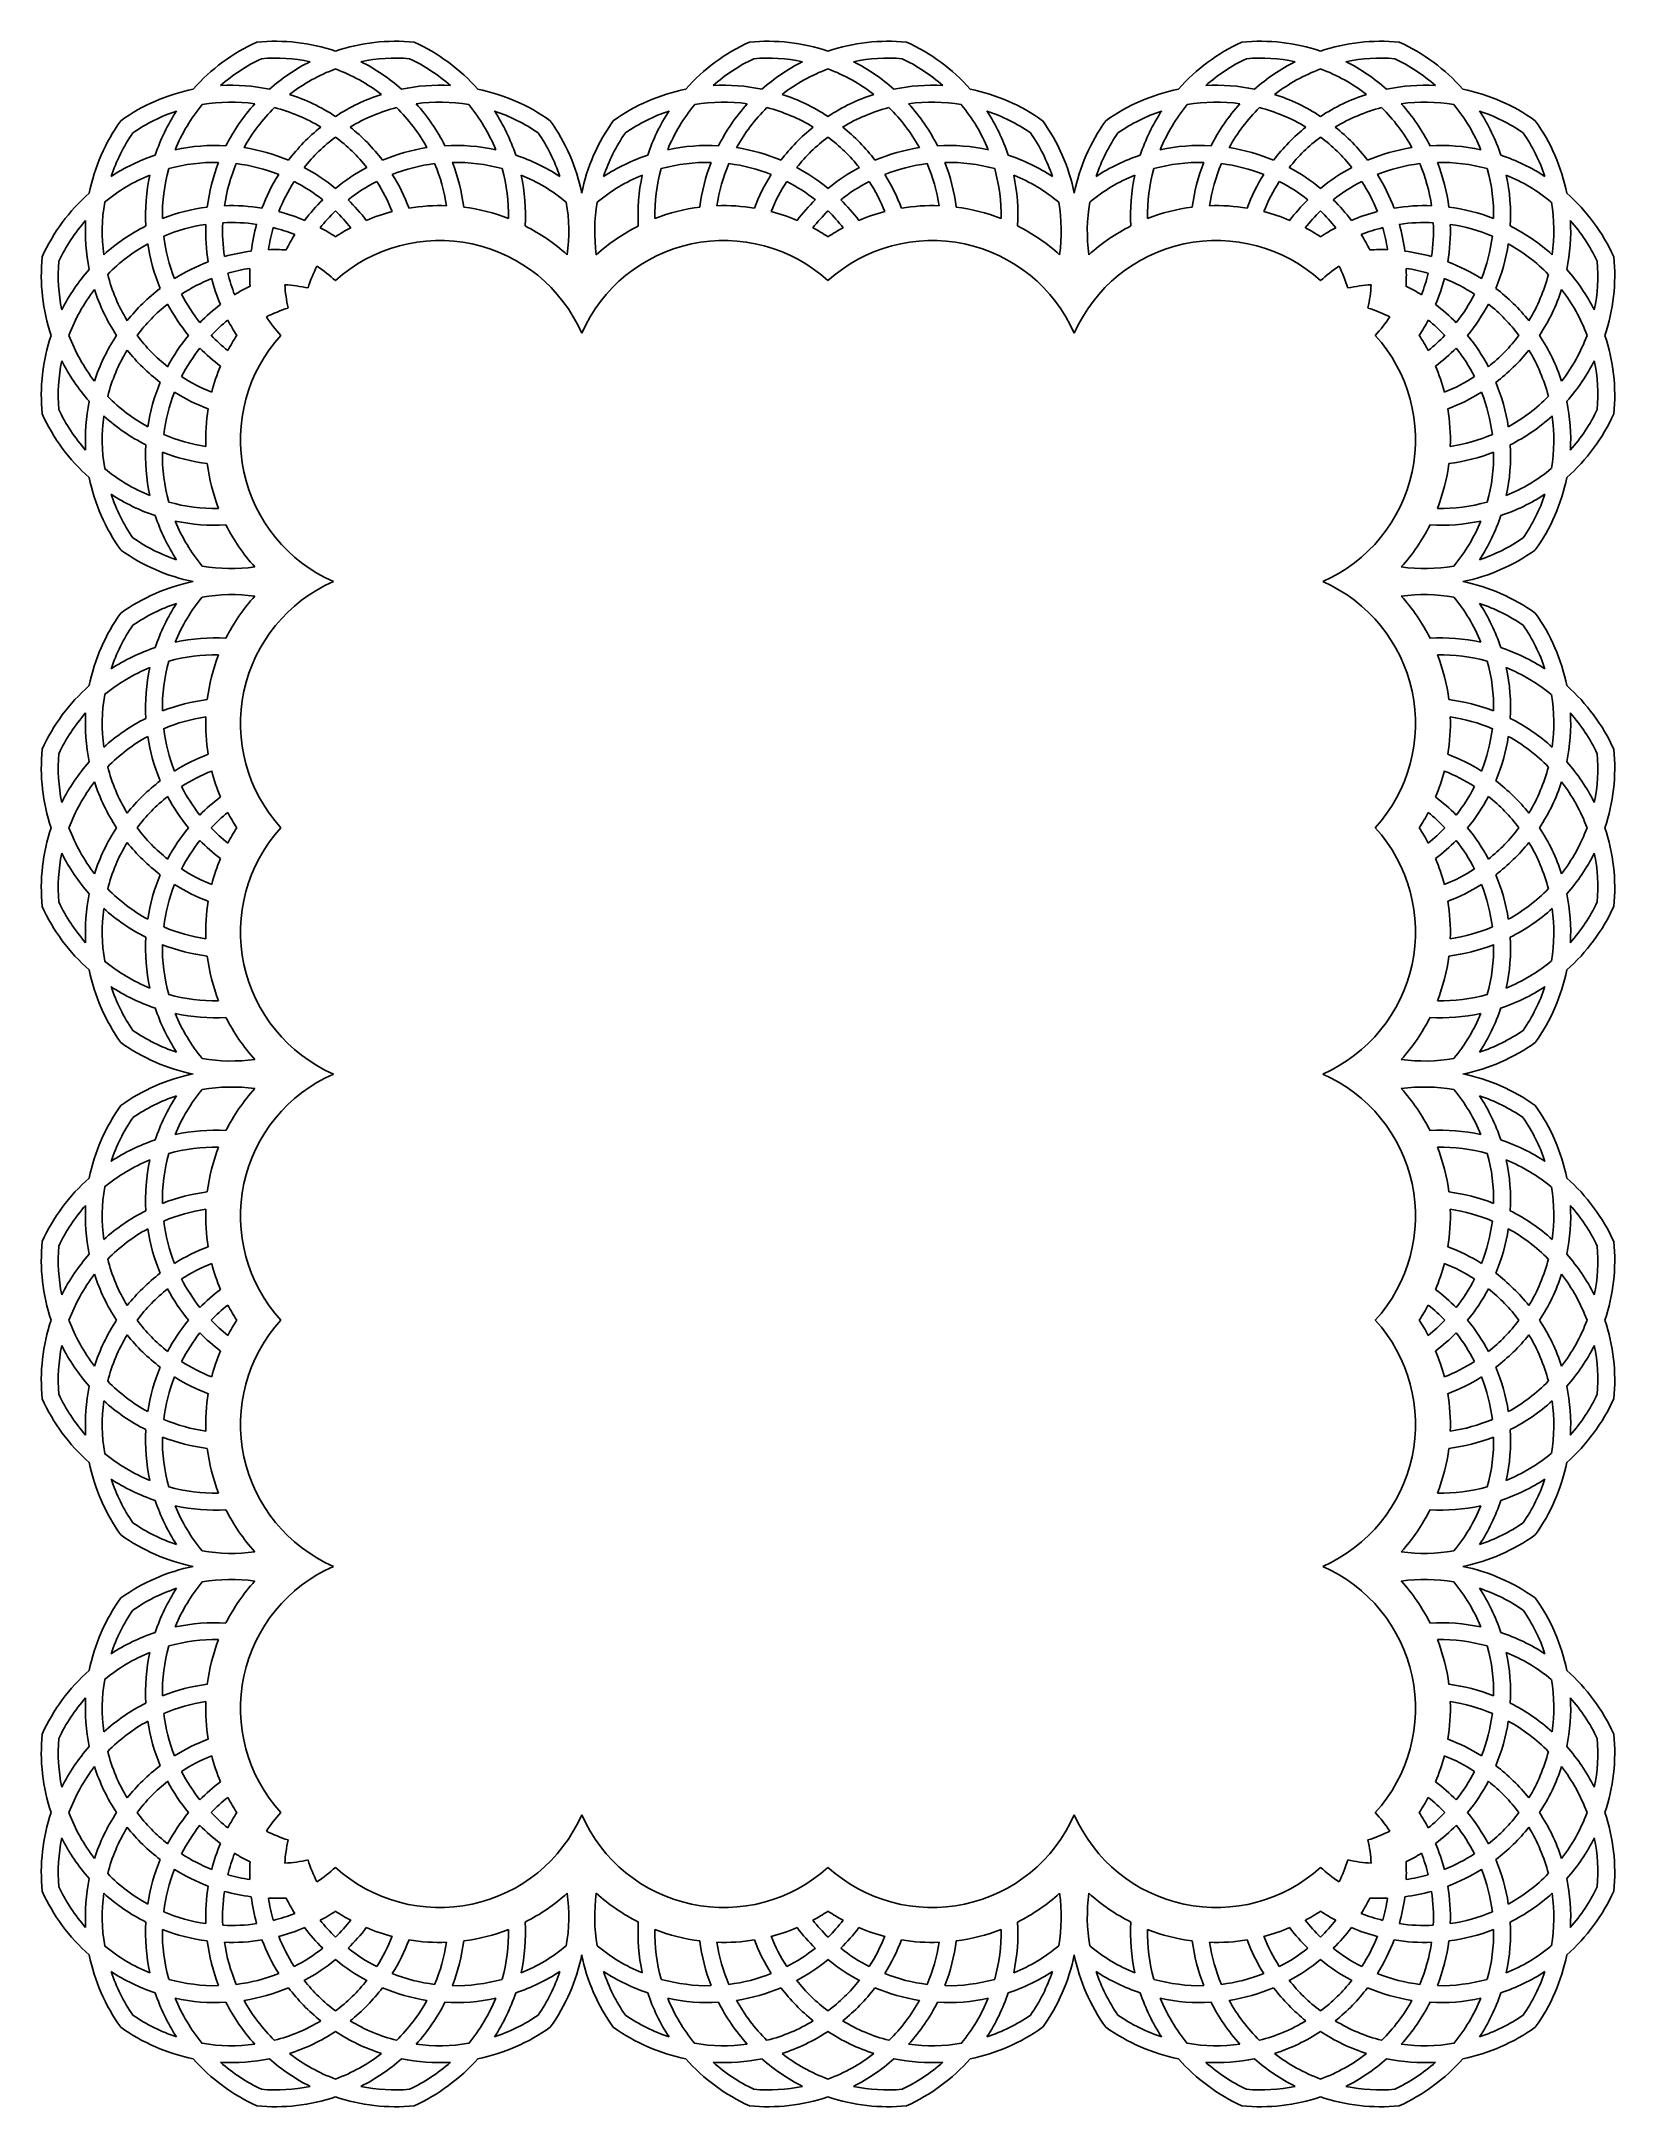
# Model space of a CAD drawing. Extents: x -213 to 401, y -71 to 159.
# Drawn here: x -212.8 to -37.6, y -71.3 to 158.7 of the extents above.
import ezdxf

# ---------------------------------------------------------------- set-up
doc = ezdxf.new("R2010")
doc.units = 0
doc.layers.get('0').update_dxf_attribs({"linetype": 'CONTINUOUS'})

msp = doc.modelspace()

# ---------------------------------------------------------------- linework, layer by layer
for centre, radius, start, end in [((-180.06, 139.33), 21.15, 114.4376, 138.4679), ((-180.06, 139.33), 19.27, 115.3656, 131.5854), ((-186.76, 137.53), 21.15, 71.5321, 95.5624), ((-186.76, 137.53), 19.27, 78.4146, 94.6344), ((-173.36, 137.53), 21.15, 116.7775, 131.6145), ((-173.36, 137.53), 21.15, 84.4376, 108.4679), ((-173.36, 137.53), 19.27, 85.3656, 101.5854), ((-186.76, 137.53), 21.15, 48.3855, 63.2225), ((-180.06, 139.33), 19.27, 48.4146, 64.6344), ((-180.06, 139.33), 21.15, 41.5321, 65.5624), ((-125.23, 139.33), 21.15, 114.4376, 138.4679), ((-125.23, 139.33), 19.27, 115.3656, 131.5854), ((-131.93, 137.53), 21.15, 71.5321, 95.5624), ((-131.93, 137.53), 19.27, 78.4146, 94.6344), ((-118.53, 137.53), 21.15, 116.7775, 131.6145), ((-118.53, 137.53), 21.15, 84.4376, 108.4679), ((-118.53, 137.53), 19.27, 85.3656, 101.5854), ((-131.93, 137.53), 21.15, 48.3855, 63.2225), ((-125.23, 139.33), 19.27, 48.4146, 64.6344), ((-125.23, 139.33), 21.15, 41.5321, 65.5624), ((-70.39, 139.33), 21.15, 114.4376, 138.4679), ((-70.39, 139.33), 19.27, 115.3656, 131.5854), ((-77.09, 137.53), 21.15, 71.5321, 95.5624), ((-77.09, 137.53), 19.27, 78.4146, 94.6344), ((-63.69, 137.53), 21.15, 116.7775, 131.6145), ((-63.69, 137.53), 21.15, 84.4376, 108.4679), ((-63.69, 137.53), 19.27, 85.3656, 101.5854), ((-77.09, 137.53), 21.15, 48.3855, 63.2225), ((-70.39, 139.33), 19.27, 48.4146, 64.6344), ((-70.39, 139.33), 21.15, 41.5321, 65.5624), ((-173.36, 137.53), 19.27, 110.3403, 127.8172), ((-186.76, 137.53), 19.27, 52.1828, 69.6597), ((-118.53, 137.53), 19.27, 110.3403, 127.8172), ((-131.93, 137.53), 19.27, 52.1828, 69.6597), ((-63.69, 137.53), 19.27, 110.3403, 127.8172), ((-77.09, 137.53), 19.27, 52.1828, 69.6597), ((-191.66, 132.63), 21.15, 101.5321, 125.5624), ((-191.66, 132.63), 19.27, 82.1828, 99.6597), ((-191.66, 132.63), 21.15, 78.3855, 93.2225), ((-191.66, 132.63), 21.15, 56.7244, 72.1417), ((-168.46, 132.63), 21.15, 107.8583, 123.2756), ((-168.46, 132.63), 21.15, 86.7775, 101.6145), ((-168.46, 132.63), 19.27, 80.3403, 97.8172), ((-168.46, 132.63), 21.15, 54.4376, 78.4679), ((-136.83, 132.63), 21.15, 101.5321, 125.5624), ((-136.83, 132.63), 19.27, 82.1828, 99.6597), ((-136.83, 132.63), 21.15, 78.3855, 93.2225), ((-136.83, 132.63), 21.15, 56.7244, 72.1417), ((-113.63, 132.63), 21.15, 107.8583, 123.2756), ((-113.63, 132.63), 21.15, 86.7775, 101.6145), ((-113.63, 132.63), 19.27, 80.3403, 97.8172), ((-113.63, 132.63), 21.15, 54.4376, 78.4679), ((-81.99, 132.63), 21.15, 101.5321, 125.5624), ((-81.99, 132.63), 19.27, 82.1828, 99.6597), ((-81.99, 132.63), 21.15, 78.3855, 93.2225), ((-81.99, 132.63), 21.15, 56.7244, 72.1417), ((-58.79, 132.63), 21.15, 107.8583, 123.2756), ((-58.79, 132.63), 21.15, 86.7775, 101.6145), ((-58.79, 132.63), 19.27, 80.3403, 97.8172), ((-58.79, 132.63), 21.15, 54.4376, 78.4679), ((-186.76, 137.53), 21.15, 144.4376, 168.4679), ((-191.66, 132.63), 19.27, 108.4146, 124.6344), ((-180.06, 139.33), 21.15, 146.7775, 161.6145), ((-180.06, 139.33), 19.27, 140.3403, 157.8172), ((-173.36, 137.53), 21.15, 137.8583, 153.2756), ((-173.36, 137.53), 19.27, 134.444, 151.1523), ((-191.66, 132.63), 19.27, 58.8477, 75.556), ((-168.46, 132.63), 19.27, 104.444, 121.1523), ((-186.76, 137.53), 19.27, 28.8477, 45.556), ((-186.76, 137.53), 21.15, 26.7244, 42.1417), ((-180.06, 139.33), 19.27, 22.1828, 39.6597), ((-180.06, 139.33), 21.15, 18.3855, 33.2225), ((-168.46, 132.63), 19.27, 55.3656, 71.5854), ((-173.36, 137.53), 21.15, 11.5321, 35.5624), ((-131.93, 137.53), 21.15, 144.4376, 168.4679), ((-136.83, 132.63), 19.27, 108.4146, 124.6344), ((-125.23, 139.33), 21.15, 146.7775, 161.6145), ((-125.23, 139.33), 19.27, 140.3403, 157.8172), ((-118.53, 137.53), 21.15, 137.8583, 153.2756), ((-118.53, 137.53), 19.27, 134.444, 151.1523), ((-136.83, 132.63), 19.27, 58.8477, 75.556), ((-113.63, 132.63), 19.27, 104.444, 121.1523), ((-131.93, 137.53), 19.27, 28.8477, 45.556), ((-131.93, 137.53), 21.15, 26.7244, 42.1417), ((-125.23, 139.33), 19.27, 22.1828, 39.6597), ((-113.63, 132.63), 19.27, 55.3656, 71.5854), ((-125.23, 139.33), 21.15, 18.3855, 33.2225), ((-118.53, 137.53), 21.15, 11.5321, 35.5624), ((-77.09, 137.53), 21.15, 144.4376, 168.4679), ((-81.99, 132.63), 19.27, 108.4146, 124.6344), ((-70.39, 139.33), 21.15, 146.7775, 161.6145), ((-70.39, 139.33), 19.27, 140.3403, 157.8172), ((-63.69, 137.53), 21.15, 137.8583, 153.2756), ((-63.69, 137.53), 19.27, 134.444, 151.1523), ((-81.99, 132.63), 19.27, 58.8477, 75.556), ((-58.79, 132.63), 19.27, 104.444, 121.1523), ((-77.09, 137.53), 19.27, 28.8477, 45.556), ((-77.09, 137.53), 21.15, 26.7244, 42.1417), ((-70.39, 139.33), 19.27, 22.1828, 39.6597), ((-58.79, 132.63), 19.27, 55.3656, 71.5854), ((-70.39, 139.33), 21.15, 18.3855, 33.2225), ((-63.69, 137.53), 21.15, 11.5321, 35.5624), ((-186.76, 137.53), 19.27, 145.3656, 161.5854), ((-168.46, 132.63), 21.15, 128.7475, 142.7313), ((-168.46, 132.63), 19.27, 127.0169, 141.5503), ((-191.66, 132.63), 19.27, 38.4497, 52.9831), ((-191.66, 132.63), 21.15, 37.2687, 51.2525), ((-173.36, 137.53), 19.27, 18.4146, 34.6344), ((-131.93, 137.53), 19.27, 145.3656, 161.5854), ((-113.63, 132.63), 21.15, 128.7475, 142.7313), ((-113.63, 132.63), 19.27, 127.0169, 141.5503), ((-136.83, 132.63), 19.27, 38.4497, 52.9831), ((-136.83, 132.63), 21.15, 37.2687, 51.2525), ((-118.53, 137.53), 19.27, 18.4146, 34.6344), ((-77.09, 137.53), 19.27, 145.3656, 161.5854), ((-58.79, 132.63), 21.15, 128.7475, 142.7313), ((-58.79, 132.63), 19.27, 127.0169, 141.5503), ((-81.99, 132.63), 19.27, 38.4497, 52.9831), ((-81.99, 132.63), 21.15, 37.2687, 51.2525), ((-63.69, 137.53), 19.27, 18.4146, 34.6344), ((-193.46, 125.93), 21.15, 108.3855, 123.2225), ((-193.46, 125.93), 19.27, 88.8477, 105.556), ((-193.46, 125.93), 21.15, 86.7244, 102.1417), ((-173.36, 137.53), 21.15, 158.7475, 172.7313), ((-173.36, 137.53), 19.27, 157.0169, 171.5503), ((-193.46, 125.93), 19.27, 68.4497, 82.9831), ((-193.46, 125.93), 21.15, 67.2687, 81.2525), ((-166.67, 125.93), 21.15, 98.7475, 112.7313), ((-166.67, 125.93), 19.27, 97.0169, 111.5503), ((-186.76, 137.53), 19.27, 8.4497, 22.9831), ((-166.67, 125.93), 21.15, 77.8583, 93.2756), ((-186.76, 137.53), 21.15, 7.2687, 21.2525), ((-166.67, 125.93), 19.27, 74.444, 91.1523), ((-166.67, 125.93), 21.15, 56.7775, 71.6145), ((-138.62, 125.93), 21.15, 108.3855, 123.2225), ((-138.62, 125.93), 19.27, 88.8477, 105.556), ((-138.62, 125.93), 21.15, 86.7244, 102.1417), ((-118.53, 137.53), 21.15, 158.7475, 172.7313), ((-118.53, 137.53), 19.27, 157.0169, 171.5503), ((-138.62, 125.93), 19.27, 68.4497, 82.9831), ((-138.62, 125.93), 21.15, 67.2687, 81.2525), ((-111.83, 125.93), 21.15, 98.7475, 112.7313), ((-111.83, 125.93), 19.27, 97.0169, 111.5503), ((-131.93, 137.53), 19.27, 8.4497, 22.9831), ((-111.83, 125.93), 21.15, 77.8583, 93.2756), ((-131.93, 137.53), 21.15, 7.2687, 21.2525), ((-111.83, 125.93), 19.27, 74.444, 91.1523), ((-111.83, 125.93), 21.15, 56.7775, 71.6145), ((-83.79, 125.93), 21.15, 108.3855, 123.2225), ((-83.79, 125.93), 19.27, 88.8477, 105.556), ((-83.79, 125.93), 21.15, 86.7244, 102.1417), ((-63.69, 137.53), 21.15, 158.7475, 172.7313), ((-63.69, 137.53), 19.27, 157.0169, 171.5503), ((-83.79, 125.93), 19.27, 68.4497, 82.9831), ((-83.79, 125.93), 21.15, 67.2687, 81.2525), ((-57, 125.93), 21.15, 98.7475, 112.7313), ((-57, 125.93), 19.27, 97.0169, 111.5503), ((-77.09, 137.53), 19.27, 8.4497, 22.9831), ((-57, 125.93), 21.15, 77.8583, 93.2756), ((-77.09, 137.53), 21.15, 7.2687, 21.2525), ((-57, 125.93), 19.27, 74.444, 91.1523), ((-57, 125.93), 21.15, 56.7775, 71.6145), ((-193.46, 125.93), 19.27, 112.1828, 129.6597), ((-180.06, 139.33), 21.15, 167.8583, 183.2756), ((-180.06, 139.33), 19.27, 164.444, 181.1523), ((-168.46, 132.63), 21.15, 147.9371, 159.3123), ((-168.46, 132.63), 19.27, 147.183, 158.4481), ((-193.46, 125.93), 19.27, 51.5519, 62.817), ((-193.46, 125.93), 21.15, 50.6877, 62.0629), ((-166.67, 125.93), 21.15, 117.9371, 129.3123), ((-166.67, 125.93), 19.27, 117.183, 128.4481), ((-191.66, 132.63), 19.27, 21.5519, 32.817), ((-191.66, 132.63), 21.15, 20.6877, 32.0629), ((-180.06, 139.33), 19.27, 358.8477, 15.556), ((-180.06, 139.33), 21.15, 356.7244, 12.1417), ((-166.67, 125.93), 19.27, 50.3403, 67.8172), ((-138.62, 125.93), 19.27, 112.1828, 129.6597), ((-125.23, 139.33), 21.15, 167.8583, 183.2756), ((-125.23, 139.33), 19.27, 164.444, 181.1523), ((-113.63, 132.63), 21.15, 147.9371, 159.3123), ((-113.63, 132.63), 19.27, 147.183, 158.4481), ((-138.62, 125.93), 19.27, 51.5519, 62.817), ((-138.62, 125.93), 21.15, 50.6877, 62.0629), ((-111.83, 125.93), 21.15, 117.9371, 129.3123), ((-111.83, 125.93), 19.27, 117.183, 128.4481), ((-136.83, 132.63), 19.27, 21.5519, 32.817), ((-136.83, 132.63), 21.15, 20.6877, 32.0629), ((-125.23, 139.33), 19.27, 358.8477, 15.556), ((-125.23, 139.33), 21.15, 356.7244, 12.1417), ((-111.83, 125.93), 19.27, 50.3403, 67.8172), ((-83.79, 125.93), 19.27, 112.1828, 129.6597), ((-70.39, 139.33), 21.15, 167.8583, 183.2756), ((-70.39, 139.33), 19.27, 164.444, 181.1523), ((-58.79, 132.63), 21.15, 147.9371, 159.3123), ((-58.79, 132.63), 19.27, 147.183, 158.4481), ((-83.79, 125.93), 19.27, 51.5519, 62.817), ((-83.79, 125.93), 21.15, 50.6877, 62.0629), ((-57, 125.93), 21.15, 117.9371, 129.3123), ((-57, 125.93), 19.27, 117.183, 128.4481), ((-81.99, 132.63), 19.27, 21.5519, 32.817), ((-81.99, 132.63), 21.15, 20.6877, 32.0629), ((-70.39, 139.33), 19.27, 358.8477, 15.556), ((-70.39, 139.33), 21.15, 356.7244, 12.1417), ((-57, 125.93), 19.27, 50.3403, 67.8172), ((-193.46, 125.93), 21.15, 131.5321, 155.5624), ((-186.76, 137.53), 19.27, 170.3403, 187.8172), ((-191.66, 119.23), 21.15, 80.6877, 92.0629), ((-166.67, 125.93), 21.15, 134.461, 142.7313), ((-193.46, 125.93), 21.15, 37.2687, 45.539), ((-168.46, 119.23), 21.15, 87.9371, 99.3123), ((-173.36, 137.53), 19.27, 352.1828, 9.6597), ((-131.93, 137.53), 19.27, 170.3403, 187.8172), ((-136.83, 119.23), 21.15, 80.6877, 92.0629), ((-111.83, 125.93), 21.15, 134.461, 142.7313), ((-138.62, 125.93), 21.15, 37.2687, 45.539), ((-113.63, 119.23), 21.15, 87.9371, 99.3123), ((-118.53, 137.53), 19.27, 352.1828, 9.6597), ((-77.09, 137.53), 19.27, 170.3403, 187.8172), ((-81.99, 119.23), 21.15, 80.6877, 92.0629), ((-57, 125.93), 21.15, 134.461, 142.7313), ((-83.79, 125.93), 21.15, 37.2687, 45.539), ((-58.79, 119.23), 21.15, 87.9371, 99.3123), ((-63.69, 137.53), 19.27, 352.1828, 9.6597), ((-57, 125.93), 21.15, 24.4376, 48.4679), ((-193.46, 125.93), 19.27, 138.4146, 154.6344), ((-186.76, 137.53), 21.15, 176.7775, 191.6145), ((-191.66, 119.23), 21.15, 116.7244, 132.1417), ((-191.66, 119.23), 21.15, 97.2687, 111.2525), ((-191.66, 119.23), 19.27, 98.4497, 112.9831), ((-173.36, 137.53), 21.15, 177.9371, 189.3123), ((-173.36, 137.53), 19.27, 177.183, 188.4481), ((-191.66, 119.23), 19.27, 81.5519, 92.817), ((-168.46, 132.63), 21.15, 164.461, 172.7313), ((-191.66, 119.23), 21.15, 67.2687, 75.539), ((-166.67, 125.93), 19.27, 134.0423, 141.5503), ((-193.46, 125.93), 19.27, 38.4497, 45.9577), ((-168.46, 119.23), 21.15, 104.461, 112.7313), ((-168.46, 119.23), 21.15, 68.7475, 82.7313), ((-168.46, 119.23), 21.15, 47.8583, 63.2756), ((-136.83, 119.23), 21.15, 116.7244, 132.1417), ((-136.83, 119.23), 21.15, 97.2687, 111.2525), ((-136.83, 119.23), 21.15, 67.2687, 75.539), ((-111.83, 125.93), 19.27, 134.0423, 141.5503), ((-138.62, 125.93), 19.27, 38.4497, 45.9577), ((-113.63, 119.23), 21.15, 104.461, 112.7313), ((-113.63, 119.23), 21.15, 68.7475, 82.7313), ((-113.63, 119.23), 21.15, 47.8583, 63.2756), ((-81.99, 119.23), 21.15, 116.7244, 132.1417), ((-81.99, 119.23), 21.15, 97.2687, 111.2525), ((-81.99, 119.23), 21.15, 67.2687, 75.539), ((-57, 125.93), 19.27, 134.0423, 141.5503), ((-83.79, 125.93), 19.27, 38.4497, 45.9577), ((-58.79, 119.23), 21.15, 104.461, 112.7313), ((-58.79, 119.23), 19.27, 87.183, 98.4481), ((-81.99, 132.63), 21.15, 7.2687, 15.539), ((-77.09, 137.53), 19.27, 351.5519, 2.817), ((-77.09, 137.53), 21.15, 350.6877, 2.0629), ((-58.79, 119.23), 21.15, 68.7475, 82.7313), ((-58.79, 119.23), 19.27, 67.0169, 81.5503), ((-58.79, 119.23), 21.15, 47.8583, 63.2756), ((-63.69, 137.53), 21.15, 348.3855, 3.2225), ((-57, 125.93), 19.27, 25.3656, 41.5854), ((-191.66, 119.23), 19.27, 118.8477, 135.556), ((-180.06, 139.33), 21.15, 188.7475, 202.7313), ((-180.06, 139.33), 19.27, 187.0169, 201.5503), ((-168.46, 132.63), 19.27, 164.0423, 171.5503), ((-191.66, 119.23), 19.27, 68.4497, 75.9577), ((-166.67, 125.93), 21.15, 147.9371, 153.2756), ((-191.66, 119.23), 21.15, 56.7244, 62.0629), ((-168.46, 119.23), 21.15, 117.9371, 123.2756), ((-168.46, 119.23), 17.27, 23.6908, 132.2038), ((-136.83, 119.23), 17.27, 47.7962, 156.3092), ((-136.83, 119.23), 21.15, 56.7244, 62.0629), ((-113.63, 119.23), 21.15, 117.9371, 123.2756), ((-113.63, 119.23), 17.27, 23.6908, 132.2038), ((-81.99, 119.23), 17.27, 47.7962, 156.3092), ((-81.99, 119.23), 21.15, 56.7244, 62.0629), ((-58.79, 119.23), 21.15, 117.9371, 123.2756), ((-58.79, 119.23), 19.27, 104.0423, 111.5503), ((-83.79, 125.93), 21.15, 26.7244, 32.0629), ((-81.99, 132.63), 19.27, 8.4497, 15.9577), ((-70.39, 139.33), 19.27, 338.4497, 352.9831), ((-70.39, 139.33), 21.15, 337.2687, 351.2525), ((-58.79, 119.23), 19.27, 44.444, 61.1523), ((-191.66, 132.63), 21.15, 174.4376, 198.4679), ((-191.66, 132.63), 19.27, 175.3656, 191.5854), ((-186.76, 114.33), 21.15, 110.6877, 122.0629), ((-186.76, 114.33), 21.15, 97.2687, 105.539), ((-186.76, 114.33), 21.15, 86.7244, 92.0629), ((-166.67, 125.93), 17.27, 153.5265, 162.2038), ((-191.66, 119.23), 17.27, 47.7962, 56.4735), ((-58.79, 119.23), 17.27, 123.5265, 132.2038), ((-83.79, 125.93), 17.27, 17.7962, 26.4735), ((-63.69, 114.33), 21.15, 87.9371, 93.2756), ((-63.69, 114.33), 21.15, 74.461, 82.7313), ((-63.69, 114.33), 21.15, 57.9371, 69.3123), ((-58.79, 132.63), 19.27, 348.4146, 4.6344), ((-58.79, 132.63), 21.15, 341.5321, 5.5624), ((-191.66, 119.23), 21.15, 138.3855, 153.2225), ((-186.76, 137.53), 19.27, 194.444, 211.1523), ((-186.76, 114.33), 21.15, 127.2687, 141.2525), ((-186.76, 114.33), 19.27, 111.5519, 122.817), ((-173.36, 137.53), 21.15, 194.461, 202.7313), ((-186.76, 114.33), 19.27, 98.4497, 105.9577), ((-173.36, 137.53), 19.27, 194.0423, 201.5503), ((-180.06, 112.53), 21.15, 116.7244, 122.0629), ((-168.46, 132.63), 21.15, 177.9371, 183.2756), ((-186.76, 114.33), 17.27, 77.7962, 86.4735), ((-168.46, 132.63), 17.27, 183.5265, 192.2038), ((-63.69, 114.33), 17.27, 93.5265, 102.2038), ((-81.99, 132.63), 17.27, 347.7962, 356.4735), ((-81.99, 132.63), 21.15, 356.7244, 2.0629), ((-70.39, 112.53), 21.15, 57.9371, 63.2756), ((-63.69, 114.33), 19.27, 74.0423, 81.5503), ((-77.09, 137.53), 19.27, 338.4497, 345.9577), ((-77.09, 137.53), 21.15, 337.2687, 345.539), ((-63.69, 114.33), 19.27, 57.183, 68.4481), ((-63.69, 114.33), 21.15, 38.7475, 52.7313), ((-63.69, 137.53), 19.27, 328.8477, 345.556), ((-58.79, 119.23), 21.15, 26.7775, 41.6145), ((-191.66, 119.23), 19.27, 142.1828, 159.6597), ((-186.76, 137.53), 21.15, 197.8583, 213.2756), ((-186.76, 114.33), 19.27, 128.4497, 142.9831), ((-180.06, 139.33), 21.15, 207.9371, 219.3123), ((-180.06, 139.33), 19.27, 207.183, 218.4481), ((-180.06, 112.53), 21.15, 127.2687, 135.539), ((-180.06, 112.53), 17.27, 107.7962, 116.4735), ((-70.39, 112.53), 17.27, 63.5265, 72.2038), ((-70.39, 112.53), 21.15, 44.461, 52.7313), ((-70.39, 139.33), 19.27, 321.5519, 332.817), ((-70.39, 139.33), 21.15, 320.6877, 332.0629), ((-63.69, 114.33), 19.27, 37.0169, 51.5503), ((-63.69, 137.53), 21.15, 326.7244, 342.1417), ((-58.79, 119.23), 19.27, 20.3403, 37.8172), ((-180.06, 112.53), 19.27, 128.4497, 135.9577), ((-173.36, 137.53), 21.15, 207.9371, 213.2756), ((-173.36, 137.53), 17.27, 213.5265, 222.2038), ((-77.09, 137.53), 17.27, 317.7962, 326.4735), ((-77.09, 137.53), 21.15, 326.7244, 332.0629), ((-70.39, 112.53), 19.27, 44.0423, 51.5503), ((-191.66, 119.23), 21.15, 161.5321, 185.5624), ((-191.66, 132.63), 19.27, 200.3403, 217.8172), ((-186.76, 114.33), 21.15, 146.7244, 162.1417), ((-186.76, 114.33), 19.27, 148.8477, 165.556), ((-186.76, 137.53), 21.15, 218.7475, 232.7313), ((-186.76, 137.53), 19.27, 217.0169, 231.5503), ((-180.06, 112.53), 21.15, 140.6877, 152.0629), ((-180.06, 112.53), 19.27, 141.5519, 152.817), ((-180.06, 139.33), 21.15, 224.461, 232.7313), ((-180.06, 139.33), 19.27, 224.0423, 231.5503), ((-173.36, 114.33), 21.15, 146.7244, 152.0629), ((-173.36, 114.33), 17.27, 137.7962, 246.3092), ((-77.09, 114.33), 17.27, 293.6908, 42.2038), ((-77.09, 114.33), 21.15, 27.9371, 33.2756), ((-70.39, 139.33), 19.27, 308.4497, 315.9577), ((-70.39, 139.33), 21.15, 307.2687, 315.539), ((-70.39, 112.53), 19.27, 27.183, 38.4481), ((-70.39, 112.53), 21.15, 27.9371, 39.3123), ((-63.69, 137.53), 19.27, 308.4497, 322.9831), ((-63.69, 137.53), 21.15, 307.2687, 321.2525), ((-63.69, 114.33), 19.27, 14.444, 31.1523), ((-63.69, 114.33), 21.15, 17.8583, 33.2756), ((-58.79, 132.63), 19.27, 322.1828, 339.6597), ((-58.79, 119.23), 21.15, 354.4376, 18.4679), ((-191.66, 119.23), 19.27, 168.4146, 184.6344), ((-191.66, 132.63), 21.15, 206.7775, 221.6145), ((-173.36, 114.33), 21.15, 157.2687, 165.539), ((-77.09, 114.33), 21.15, 14.461, 22.7313), ((-58.79, 132.63), 21.15, 318.3855, 333.2225), ((-58.79, 119.23), 19.27, 355.3656, 11.5854), ((-180.06, 112.53), 21.15, 157.2687, 171.2525), ((-180.06, 112.53), 19.27, 158.4497, 172.9831), ((-186.76, 137.53), 21.15, 237.9371, 249.3123), ((-186.76, 137.53), 19.27, 237.183, 248.4481), ((-63.69, 137.53), 19.27, 291.5519, 302.817), ((-63.69, 137.53), 21.15, 290.6877, 302.0629), ((-70.39, 112.53), 19.27, 7.0169, 21.5503), ((-70.39, 112.53), 21.15, 8.7475, 22.7313), ((-193.46, 125.93), 19.27, 205.3656, 221.5854), ((-186.76, 114.33), 21.15, 168.3855, 183.2225), ((-191.66, 132.63), 19.27, 224.444, 241.1523), ((-173.36, 114.33), 21.15, 170.6877, 182.0629), ((-77.09, 114.33), 21.15, 357.9371, 9.3123), ((-58.79, 132.63), 19.27, 298.8477, 315.556), ((-63.69, 114.33), 21.15, 356.7775, 11.6145), ((-57, 125.93), 19.27, 318.4146, 334.6344), ((-193.46, 125.93), 21.15, 204.4376, 228.4679), ((-186.76, 114.33), 19.27, 172.1828, 189.6597), ((-191.66, 132.63), 21.15, 227.8583, 243.2756), ((-58.79, 132.63), 21.15, 296.7244, 312.1417), ((-63.69, 114.33), 19.27, 350.3403, 7.8172), ((-57, 125.93), 21.15, 311.5321, 335.5624), ((-180.06, 112.53), 21.15, 176.7244, 192.1417), ((-180.06, 112.53), 19.27, 178.8477, 195.556), ((-191.66, 132.63), 21.15, 248.7475, 262.7313), ((-191.66, 132.63), 19.27, 247.0169, 261.5503), ((-58.79, 132.63), 21.15, 277.2687, 291.2525), ((-58.79, 132.63), 19.27, 278.4497, 292.9831), ((-70.39, 112.53), 19.27, 344.444, 1.1523), ((-70.39, 112.53), 21.15, 347.8583, 3.2756), ((-193.46, 125.93), 19.27, 230.3403, 247.8172), ((-173.36, 114.33), 21.15, 187.2687, 201.2525), ((-77.09, 114.33), 21.15, 338.7475, 352.7313), ((-57, 125.93), 19.27, 292.1828, 309.6597), ((-186.76, 114.33), 21.15, 191.5321, 215.5624), ((-186.76, 114.33), 19.27, 198.4146, 214.6344), ((-193.46, 125.93), 21.15, 236.7775, 251.6145), ((-57, 125.93), 21.15, 288.3855, 303.2225), ((-63.69, 114.33), 19.27, 325.3656, 341.5854), ((-63.69, 114.33), 21.15, 324.4376, 348.4679), ((-180.06, 112.53), 21.15, 198.3855, 213.2225), ((-193.46, 125.93), 19.27, 254.444, 271.1523), ((-57, 125.93), 19.27, 268.8477, 285.556), ((-70.39, 112.53), 21.15, 326.7775, 341.6145), ((-180.06, 112.53), 19.27, 202.1828, 219.6597), ((-193.46, 125.93), 21.15, 257.8583, 273.2756), ((-173.36, 114.33), 21.15, 206.7244, 222.1417), ((-77.09, 114.33), 21.15, 317.8583, 333.2756), ((-57, 125.93), 21.15, 266.7244, 282.1417), ((-70.39, 112.53), 19.27, 320.3403, 337.8172), ((-191.66, 119.23), 21.15, 234.4376, 258.4679), ((-191.66, 119.23), 19.27, 235.3656, 251.5854), ((-58.79, 119.23), 21.15, 281.5321, 305.5624), ((-58.79, 119.23), 19.27, 288.4146, 304.6344), ((-191.66, 119.23), 19.27, 260.3403, 277.8172), ((-58.79, 119.23), 19.27, 262.1828, 279.6597), ((-191.66, 77.79), 21.15, 101.5321, 125.5624), ((-180.06, 84.49), 19.27, 140.3403, 157.8172), ((-191.66, 77.79), 19.27, 82.1828, 99.6597), ((-173.36, 82.7), 21.15, 137.8583, 153.2756), ((-173.36, 82.7), 17.27, 113.6908, 222.2038), ((-77.09, 82.7), 17.27, 317.7962, 66.3092), ((-58.79, 77.79), 19.27, 80.3403, 97.8172), ((-77.09, 82.7), 21.15, 26.7244, 42.1417), ((-70.39, 84.49), 19.27, 22.1828, 39.6597), ((-58.79, 77.79), 21.15, 54.4376, 78.4679), ((-186.76, 82.7), 21.15, 144.4376, 168.4679), ((-191.66, 77.79), 19.27, 108.4146, 124.6344), ((-180.06, 84.49), 21.15, 146.7775, 161.6145), ((-70.39, 84.49), 21.15, 18.3855, 33.2225), ((-58.79, 77.79), 19.27, 55.3656, 71.5854), ((-63.69, 82.7), 21.15, 11.5321, 35.5624), ((-186.76, 82.7), 19.27, 145.3656, 161.5854), ((-193.46, 71.09), 21.15, 86.7244, 102.1417), ((-57, 71.09), 21.15, 77.8583, 93.2756), ((-63.69, 82.7), 19.27, 18.4146, 34.6344), ((-193.46, 71.09), 21.15, 108.3855, 123.2225), ((-193.46, 71.09), 19.27, 88.8477, 105.556), ((-173.36, 82.7), 21.15, 158.7475, 172.7313), ((-57, 71.09), 19.27, 74.444, 91.1523), ((-77.09, 82.7), 21.15, 7.2687, 21.2525), ((-57, 71.09), 21.15, 56.7775, 71.6145), ((-193.46, 71.09), 19.27, 112.1828, 129.6597), ((-180.06, 84.49), 21.15, 167.8583, 183.2756), ((-180.06, 84.49), 19.27, 164.444, 181.1523), ((-70.39, 84.49), 19.27, 358.8477, 15.556), ((-70.39, 84.49), 21.15, 356.7244, 12.1417), ((-57, 71.09), 19.27, 50.3403, 67.8172), ((-193.46, 71.09), 21.15, 131.5321, 155.5624), ((-186.76, 82.7), 19.27, 170.3403, 187.8172), ((-191.66, 64.39), 21.15, 97.2687, 111.2525), ((-58.79, 64.39), 21.15, 68.7475, 82.7313), ((-63.69, 82.7), 19.27, 352.1828, 9.6597), ((-57, 71.09), 21.15, 24.4376, 48.4679), ((-193.46, 71.09), 19.27, 138.4146, 154.6344), ((-186.76, 82.7), 21.15, 176.7775, 191.6145), ((-191.66, 64.39), 21.15, 116.7244, 132.1417), ((-191.66, 64.39), 19.27, 98.4497, 112.9831), ((-173.36, 82.7), 21.15, 177.9371, 189.3123), ((-77.09, 82.7), 21.15, 350.6877, 2.0629), ((-58.79, 64.39), 19.27, 67.0169, 81.5503), ((-58.79, 64.39), 21.15, 47.8583, 63.2756), ((-63.69, 82.7), 21.15, 348.3855, 3.2225), ((-57, 71.09), 19.27, 25.3656, 41.5854), ((-191.66, 64.39), 19.27, 118.8477, 135.556), ((-180.06, 84.49), 21.15, 188.7475, 202.7313), ((-180.06, 84.49), 19.27, 187.0169, 201.5503), ((-70.39, 84.49), 19.27, 338.4497, 352.9831), ((-70.39, 84.49), 21.15, 337.2687, 351.2525), ((-58.79, 64.39), 19.27, 44.444, 61.1523), ((-191.66, 77.79), 21.15, 174.4376, 198.4679), ((-191.66, 77.79), 19.27, 175.3656, 191.5854), ((-191.66, 64.39), 21.15, 138.3855, 153.2225), ((-186.76, 59.49), 21.15, 110.6877, 122.0629), ((-63.69, 59.49), 21.15, 57.9371, 69.3123), ((-58.79, 64.39), 21.15, 26.7775, 41.6145), ((-58.79, 77.79), 19.27, 348.4146, 4.6344), ((-58.79, 77.79), 21.15, 341.5321, 5.5624), ((-191.66, 64.39), 19.27, 142.1828, 159.6597), ((-186.76, 82.7), 21.15, 197.8583, 213.2756), ((-186.76, 82.7), 19.27, 194.444, 211.1523), ((-186.76, 59.49), 21.15, 127.2687, 141.2525), ((-186.76, 59.49), 19.27, 111.5519, 122.817), ((-173.36, 82.7), 21.15, 194.461, 202.7313), ((-77.09, 82.7), 21.15, 337.2687, 345.539), ((-63.69, 59.49), 19.27, 57.183, 68.4481), ((-63.69, 59.49), 21.15, 38.7475, 52.7313), ((-63.69, 82.7), 19.27, 328.8477, 345.556), ((-63.69, 82.7), 21.15, 326.7244, 342.1417), ((-58.79, 64.39), 19.27, 20.3403, 37.8172), ((-186.76, 59.49), 19.27, 128.4497, 142.9831), ((-180.06, 84.49), 21.15, 207.9371, 219.3123), ((-180.06, 84.49), 19.27, 207.183, 218.4481), ((-180.06, 57.7), 21.15, 127.2687, 135.539), ((-70.39, 57.7), 21.15, 44.461, 52.7313), ((-70.39, 84.49), 19.27, 321.5519, 332.817), ((-70.39, 84.49), 21.15, 320.6877, 332.0629), ((-63.69, 59.49), 19.27, 37.0169, 51.5503), ((-180.06, 57.7), 19.27, 128.4497, 135.9577), ((-173.36, 82.7), 21.15, 207.9371, 213.2756), ((-77.09, 82.7), 21.15, 326.7244, 332.0629), ((-70.39, 57.7), 19.27, 44.0423, 51.5503), ((-191.66, 64.39), 21.15, 161.5321, 185.5624), ((-191.66, 77.79), 19.27, 200.3403, 217.8172), ((-186.76, 59.49), 21.15, 146.7244, 162.1417), ((-186.76, 59.49), 19.27, 148.8477, 165.556), ((-186.76, 82.7), 21.15, 218.7475, 232.7313), ((-186.76, 82.7), 19.27, 217.0169, 231.5503), ((-180.06, 57.7), 21.15, 140.6877, 152.0629), ((-180.06, 57.7), 19.27, 141.5519, 152.817), ((-180.06, 84.49), 21.15, 224.461, 232.7313), ((-180.06, 84.49), 19.27, 224.0423, 231.5503), ((-173.36, 59.49), 21.15, 146.7244, 152.0629), ((-173.36, 59.49), 17.27, 137.7962, 246.3092), ((-77.09, 59.49), 17.27, 293.6908, 42.2038), ((-77.09, 59.49), 21.15, 27.9371, 33.2756), ((-70.39, 84.49), 19.27, 308.4497, 315.9577), ((-70.39, 84.49), 21.15, 307.2687, 315.539), ((-70.39, 57.7), 19.27, 27.183, 38.4481), ((-70.39, 57.7), 21.15, 27.9371, 39.3123), ((-63.69, 82.7), 19.27, 308.4497, 322.9831), ((-63.69, 82.7), 21.15, 307.2687, 321.2525), ((-63.69, 59.49), 19.27, 14.444, 31.1523), ((-63.69, 59.49), 21.15, 17.8583, 33.2756), ((-58.79, 77.79), 19.27, 322.1828, 339.6597), ((-58.79, 64.39), 21.15, 354.4376, 18.4679), ((-191.66, 64.39), 19.27, 168.4146, 184.6344), ((-191.66, 77.79), 21.15, 206.7775, 221.6145), ((-173.36, 59.49), 21.15, 157.2687, 165.539), ((-77.09, 59.49), 21.15, 14.461, 22.7313), ((-58.79, 77.79), 21.15, 318.3855, 333.2225), ((-58.79, 64.39), 19.27, 355.3656, 11.5854), ((-180.06, 57.7), 21.15, 157.2687, 171.2525), ((-180.06, 57.7), 19.27, 158.4497, 172.9831), ((-186.76, 82.7), 21.15, 237.9371, 249.3123), ((-186.76, 82.7), 19.27, 237.183, 248.4481), ((-63.69, 82.7), 19.27, 291.5519, 302.817), ((-63.69, 82.7), 21.15, 290.6877, 302.0629), ((-70.39, 57.7), 19.27, 7.0169, 21.5503), ((-70.39, 57.7), 21.15, 8.7475, 22.7313), ((-193.46, 71.09), 21.15, 204.4376, 228.4679), ((-193.46, 71.09), 19.27, 205.3656, 221.5854), ((-186.76, 59.49), 21.15, 168.3855, 183.2225), ((-186.76, 59.49), 19.27, 172.1828, 189.6597), ((-191.66, 77.79), 21.15, 227.8583, 243.2756), ((-191.66, 77.79), 19.27, 224.444, 241.1523), ((-173.36, 59.49), 21.15, 170.6877, 182.0629), ((-77.09, 59.49), 21.15, 357.9371, 9.3123), ((-58.79, 77.79), 19.27, 298.8477, 315.556), ((-58.79, 77.79), 21.15, 296.7244, 312.1417), ((-63.69, 59.49), 19.27, 350.3403, 7.8172), ((-63.69, 59.49), 21.15, 356.7775, 11.6145), ((-57, 71.09), 21.15, 311.5321, 335.5624), ((-57, 71.09), 19.27, 318.4146, 334.6344), ((-191.66, 77.79), 19.27, 247.0169, 261.5503), ((-58.79, 77.79), 19.27, 278.4497, 292.9831), ((-180.06, 57.7), 21.15, 176.7244, 192.1417), ((-180.06, 57.7), 19.27, 178.8477, 195.556), ((-191.66, 77.79), 21.15, 248.7475, 262.7313), ((-58.79, 77.79), 21.15, 277.2687, 291.2525), ((-70.39, 57.7), 19.27, 344.444, 1.1523), ((-70.39, 57.7), 21.15, 347.8583, 3.2756), ((-186.76, 59.49), 21.15, 191.5321, 215.5624), ((-193.46, 71.09), 19.27, 230.3403, 247.8172), ((-173.36, 59.49), 21.15, 187.2687, 201.2525), ((-77.09, 59.49), 21.15, 338.7475, 352.7313), ((-57, 71.09), 19.27, 292.1828, 309.6597), ((-63.69, 59.49), 21.15, 324.4376, 348.4679), ((-186.76, 59.49), 19.27, 198.4146, 214.6344), ((-193.46, 71.09), 21.15, 236.7775, 251.6145), ((-57, 71.09), 21.15, 288.3855, 303.2225), ((-63.69, 59.49), 19.27, 325.3656, 341.5854), ((-180.06, 57.7), 21.15, 198.3855, 213.2225), ((-193.46, 71.09), 19.27, 254.444, 271.1523), ((-57, 71.09), 19.27, 268.8477, 285.556), ((-70.39, 57.7), 21.15, 326.7775, 341.6145), ((-191.66, 64.39), 19.27, 235.3656, 251.5854), ((-193.46, 71.09), 21.15, 257.8583, 273.2756), ((-180.06, 57.7), 19.27, 202.1828, 219.6597), ((-173.36, 59.49), 21.15, 206.7244, 222.1417), ((-77.09, 59.49), 21.15, 317.8583, 333.2756), ((-57, 71.09), 21.15, 266.7244, 282.1417), ((-70.39, 57.7), 19.27, 320.3403, 337.8172), ((-58.79, 64.39), 19.27, 288.4146, 304.6344), ((-191.66, 64.39), 21.15, 234.4376, 258.4679), ((-58.79, 64.39), 21.15, 281.5321, 305.5624), ((-191.66, 64.39), 19.27, 260.3403, 277.8172), ((-58.79, 64.39), 19.27, 262.1828, 279.6597), ((-191.66, 22.96), 21.15, 101.5321, 125.5624), ((-180.06, 29.66), 19.27, 140.3403, 157.8172), ((-191.66, 22.96), 19.27, 82.1828, 99.6597), ((-173.36, 27.86), 21.15, 137.8583, 153.2756), ((-173.36, 27.86), 17.27, 113.6908, 222.2038), ((-77.09, 27.86), 17.27, 317.7962, 66.3092), ((-58.79, 22.96), 19.27, 80.3403, 97.8172), ((-77.09, 27.86), 21.15, 26.7244, 42.1417), ((-70.39, 29.66), 19.27, 22.1828, 39.6597), ((-58.79, 22.96), 21.15, 54.4376, 78.4679), ((-186.76, 27.86), 21.15, 144.4376, 168.4679), ((-191.66, 22.96), 19.27, 108.4146, 124.6344), ((-180.06, 29.66), 21.15, 146.7775, 161.6145), ((-58.79, 22.96), 19.27, 55.3656, 71.5854), ((-70.39, 29.66), 21.15, 18.3855, 33.2225), ((-63.69, 27.86), 21.15, 11.5321, 35.5624), ((-186.76, 27.86), 19.27, 145.3656, 161.5854), ((-193.46, 16.26), 21.15, 86.7244, 102.1417), ((-57, 16.26), 21.15, 77.8583, 93.2756), ((-63.69, 27.86), 19.27, 18.4146, 34.6344), ((-193.46, 16.26), 21.15, 108.3855, 123.2225), ((-180.06, 29.66), 19.27, 164.444, 181.1523), ((-193.46, 16.26), 19.27, 88.8477, 105.556), ((-173.36, 27.86), 21.15, 158.7475, 172.7313), ((-77.09, 27.86), 21.15, 7.2687, 21.2525), ((-57, 16.26), 19.27, 74.444, 91.1523), ((-70.39, 29.66), 19.27, 358.8477, 15.556), ((-57, 16.26), 21.15, 56.7775, 71.6145), ((-193.46, 16.26), 19.27, 112.1828, 129.6597), ((-180.06, 29.66), 21.15, 167.8583, 183.2756), ((-57, 16.26), 19.27, 50.3403, 67.8172), ((-70.39, 29.66), 21.15, 356.7244, 12.1417), ((-193.46, 16.26), 21.15, 131.5321, 155.5624), ((-186.76, 27.86), 19.27, 170.3403, 187.8172), ((-191.66, 9.56), 21.15, 97.2687, 111.2525), ((-58.79, 9.56), 21.15, 68.7475, 82.7313), ((-63.69, 27.86), 19.27, 352.1828, 9.6597), ((-57, 16.26), 21.15, 24.4376, 48.4679), ((-193.46, 16.26), 19.27, 138.4146, 154.6344), ((-186.76, 27.86), 21.15, 176.7775, 191.6145), ((-191.66, 9.56), 21.15, 116.7244, 132.1417), ((-191.66, 9.56), 19.27, 98.4497, 112.9831), ((-173.36, 27.86), 21.15, 177.9371, 189.3123), ((-77.09, 27.86), 21.15, 350.6877, 2.0629), ((-58.79, 9.56), 19.27, 67.0169, 81.5503), ((-58.79, 9.56), 21.15, 47.8583, 63.2756), ((-63.69, 27.86), 21.15, 348.3855, 3.2225), ((-57, 16.26), 19.27, 25.3656, 41.5854), ((-191.66, 9.56), 19.27, 118.8477, 135.556), ((-180.06, 29.66), 21.15, 188.7475, 202.7313), ((-180.06, 29.66), 19.27, 187.0169, 201.5503), ((-70.39, 29.66), 19.27, 338.4497, 352.9831), ((-70.39, 29.66), 21.15, 337.2687, 351.2525), ((-58.79, 9.56), 19.27, 44.444, 61.1523), ((-191.66, 22.96), 21.15, 174.4376, 198.4679), ((-191.66, 22.96), 19.27, 175.3656, 191.5854), ((-191.66, 9.56), 21.15, 138.3855, 153.2225), ((-186.76, 27.86), 19.27, 194.444, 211.1523), ((-186.76, 4.66), 21.15, 110.6877, 122.0629), ((-63.69, 4.66), 21.15, 57.9371, 69.3123), ((-63.69, 27.86), 19.27, 328.8477, 345.556), ((-58.79, 9.56), 21.15, 26.7775, 41.6145), ((-58.79, 22.96), 19.27, 348.4146, 4.6344), ((-58.79, 22.96), 21.15, 341.5321, 5.5624), ((-191.66, 9.56), 19.27, 142.1828, 159.6597), ((-186.76, 27.86), 21.15, 197.8583, 213.2756), ((-186.76, 4.66), 21.15, 127.2687, 141.2525), ((-186.76, 4.66), 19.27, 111.5519, 122.817), ((-180.06, 29.66), 19.27, 207.183, 218.4481), ((-173.36, 27.86), 21.15, 194.461, 202.7313), ((-77.09, 27.86), 21.15, 337.2687, 345.539), ((-63.69, 4.66), 19.27, 57.183, 68.4481), ((-70.39, 29.66), 19.27, 321.5519, 332.817), ((-63.69, 4.66), 21.15, 38.7475, 52.7313), ((-63.69, 27.86), 21.15, 326.7244, 342.1417), ((-58.79, 9.56), 19.27, 20.3403, 37.8172), ((-186.76, 4.66), 19.27, 128.4497, 142.9831), ((-180.06, 29.66), 21.15, 207.9371, 219.3123), ((-180.06, 2.86), 21.15, 127.2687, 135.539), ((-70.39, 2.86), 21.15, 44.461, 52.7313), ((-70.39, 29.66), 21.15, 320.6877, 332.0629), ((-63.69, 4.66), 19.27, 37.0169, 51.5503), ((-191.66, 9.56), 21.15, 161.5321, 185.5624), ((-191.66, 22.96), 19.27, 200.3403, 217.8172), ((-186.76, 4.66), 21.15, 146.7244, 162.1417), ((-186.76, 27.86), 19.27, 217.0169, 231.5503), ((-180.06, 2.86), 21.15, 140.6877, 152.0629), ((-180.06, 2.86), 19.27, 128.4497, 135.9577), ((-180.06, 29.66), 19.27, 224.0423, 231.5503), ((-173.36, 27.86), 21.15, 207.9371, 213.2756), ((-173.36, 4.66), 21.15, 146.7244, 152.0629), ((-173.36, 4.66), 17.27, 137.7962, 246.3092), ((-77.09, 4.66), 17.27, 293.6908, 42.2038), ((-77.09, 27.86), 21.15, 326.7244, 332.0629), ((-77.09, 4.66), 21.15, 27.9371, 33.2756), ((-70.39, 2.86), 19.27, 44.0423, 51.5503), ((-70.39, 29.66), 19.27, 308.4497, 315.9577), ((-70.39, 2.86), 21.15, 27.9371, 39.3123), ((-63.69, 27.86), 19.27, 308.4497, 322.9831), ((-63.69, 4.66), 21.15, 17.8583, 33.2756), ((-58.79, 22.96), 19.27, 322.1828, 339.6597), ((-58.79, 9.56), 21.15, 354.4376, 18.4679), ((-186.76, 4.66), 19.27, 148.8477, 165.556), ((-186.76, 27.86), 21.15, 218.7475, 232.7313), ((-180.06, 2.86), 19.27, 141.5519, 152.817), ((-180.06, 29.66), 21.15, 224.461, 232.7313), ((-70.39, 29.66), 21.15, 307.2687, 315.539), ((-70.39, 2.86), 19.27, 27.183, 38.4481), ((-63.69, 27.86), 21.15, 307.2687, 321.2525), ((-63.69, 4.66), 19.27, 14.444, 31.1523), ((-191.66, 9.56), 19.27, 168.4146, 184.6344), ((-191.66, 22.96), 21.15, 206.7775, 221.6145), ((-186.76, 27.86), 19.27, 237.183, 248.4481), ((-173.36, 4.66), 21.15, 157.2687, 165.539), ((-77.09, 4.66), 21.15, 14.461, 22.7313), ((-63.69, 27.86), 19.27, 291.5519, 302.817), ((-58.79, 22.96), 21.15, 318.3855, 333.2225), ((-58.79, 9.56), 19.27, 355.3656, 11.5854), ((-191.66, 22.96), 19.27, 224.444, 241.1523), ((-180.06, 2.86), 21.15, 157.2687, 171.2525), ((-180.06, 2.86), 19.27, 158.4497, 172.9831), ((-186.76, 27.86), 21.15, 237.9371, 249.3123), ((-63.69, 27.86), 21.15, 290.6877, 302.0629), ((-70.39, 2.86), 19.27, 7.0169, 21.5503), ((-70.39, 2.86), 21.15, 8.7475, 22.7313), ((-58.79, 22.96), 19.27, 298.8477, 315.556), ((-193.46, 16.26), 21.15, 204.4376, 228.4679), ((-193.46, 16.26), 19.27, 205.3656, 221.5854), ((-186.76, 4.66), 21.15, 168.3855, 183.2225), ((-186.76, 4.66), 19.27, 172.1828, 189.6597), ((-191.66, 22.96), 21.15, 227.8583, 243.2756), ((-173.36, 4.66), 21.15, 170.6877, 182.0629), ((-77.09, 4.66), 21.15, 357.9371, 9.3123), ((-58.79, 22.96), 21.15, 296.7244, 312.1417), ((-63.69, 4.66), 19.27, 350.3403, 7.8172), ((-63.69, 4.66), 21.15, 356.7775, 11.6145), ((-57, 16.26), 21.15, 311.5321, 335.5624), ((-57, 16.26), 19.27, 318.4146, 334.6344), ((-191.66, 22.96), 19.27, 247.0169, 261.5503), ((-58.79, 22.96), 19.27, 278.4497, 292.9831), ((-180.06, 2.86), 21.15, 176.7244, 192.1417), ((-180.06, 2.86), 19.27, 178.8477, 195.556), ((-191.66, 22.96), 21.15, 248.7475, 262.7313), ((-58.79, 22.96), 21.15, 277.2687, 291.2525), ((-70.39, 2.86), 19.27, 344.444, 1.1523), ((-70.39, 2.86), 21.15, 347.8583, 3.2756), ((-186.76, 4.66), 21.15, 191.5321, 215.5624), ((-193.46, 16.26), 19.27, 230.3403, 247.8172), ((-173.36, 4.66), 21.15, 187.2687, 201.2525), ((-77.09, 4.66), 21.15, 338.7475, 352.7313), ((-57, 16.26), 19.27, 292.1828, 309.6597), ((-63.69, 4.66), 21.15, 324.4376, 348.4679), ((-193.46, 16.26), 21.15, 236.7775, 251.6145), ((-186.76, 4.66), 19.27, 198.4146, 214.6344), ((-57, 16.26), 21.15, 288.3855, 303.2225), ((-63.69, 4.66), 19.27, 325.3656, 341.5854), ((-180.06, 2.86), 21.15, 198.3855, 213.2225), ((-193.46, 16.26), 19.27, 254.444, 271.1523), ((-180.06, 2.86), 19.27, 202.1828, 219.6597), ((-193.46, 16.26), 21.15, 257.8583, 273.2756), ((-57, 16.26), 21.15, 266.7244, 282.1417), ((-57, 16.26), 19.27, 268.8477, 285.556), ((-70.39, 2.86), 19.27, 320.3403, 337.8172), ((-70.39, 2.86), 21.15, 326.7775, 341.6145), ((-191.66, 9.56), 19.27, 235.3656, 251.5854), ((-173.36, 4.66), 21.15, 206.7244, 222.1417), ((-77.09, 4.66), 21.15, 317.8583, 333.2756), ((-58.79, 9.56), 19.27, 288.4146, 304.6344), ((-191.66, 9.56), 21.15, 234.4376, 258.4679), ((-58.79, 9.56), 21.15, 281.5321, 305.5624), ((-191.66, -31.88), 21.15, 101.5321, 125.5624), ((-191.66, 9.56), 19.27, 260.3403, 277.8172), ((-173.36, -26.97), 17.27, 113.6908, 222.2038), ((-77.09, -26.97), 17.27, 317.7962, 66.3092), ((-58.79, 9.56), 19.27, 262.1828, 279.6597), ((-58.79, -31.88), 21.15, 54.4376, 78.4679), ((-191.66, -31.88), 19.27, 108.4146, 124.6344), ((-180.06, -25.18), 21.15, 146.7775, 161.6145), ((-180.06, -25.18), 19.27, 140.3403, 157.8172), ((-191.66, -31.88), 19.27, 82.1828, 99.6597), ((-173.36, -26.97), 21.15, 137.8583, 153.2756), ((-58.79, -31.88), 19.27, 80.3403, 97.8172), ((-77.09, -26.97), 21.15, 26.7244, 42.1417), ((-70.39, -25.18), 19.27, 22.1828, 39.6597), ((-70.39, -25.18), 21.15, 18.3855, 33.2225), ((-58.79, -31.88), 19.27, 55.3656, 71.5854), ((-186.76, -26.97), 21.15, 144.4376, 168.4679), ((-186.76, -26.97), 19.27, 145.3656, 161.5854), ((-63.69, -26.97), 19.27, 18.4146, 34.6344), ((-63.69, -26.97), 21.15, 11.5321, 35.5624), ((-193.46, -38.58), 21.15, 86.7244, 102.1417), ((-57, -38.58), 21.15, 77.8583, 93.2756), ((-193.46, -38.58), 21.15, 108.3855, 123.2225), ((-180.06, -25.18), 19.27, 164.444, 181.1523), ((-193.46, -38.58), 19.27, 88.8477, 105.556), ((-173.36, -26.97), 21.15, 158.7475, 172.7313), ((-77.09, -26.97), 21.15, 7.2687, 21.2525), ((-57, -38.58), 19.27, 74.444, 91.1523), ((-70.39, -25.18), 19.27, 358.8477, 15.556), ((-57, -38.58), 21.15, 56.7775, 71.6145), ((-193.46, -38.58), 21.15, 131.5321, 155.5624), ((-193.46, -38.58), 19.27, 112.1828, 129.6597), ((-180.06, -25.18), 21.15, 167.8583, 183.2756), ((-57, -38.58), 19.27, 50.3403, 67.8172), ((-70.39, -25.18), 21.15, 356.7244, 12.1417), ((-57, -38.58), 21.15, 24.4376, 48.4679), ((-186.76, -26.97), 19.27, 170.3403, 187.8172), ((-191.66, -45.27), 21.15, 97.2687, 111.2525), ((-58.79, -45.27), 21.15, 68.7475, 82.7313), ((-63.69, -26.97), 19.27, 352.1828, 9.6597), ((-193.46, -38.58), 19.27, 138.4146, 154.6344), ((-186.76, -26.97), 21.15, 176.7775, 191.6145), ((-191.66, -45.27), 21.15, 116.7244, 132.1417), ((-191.66, -45.27), 19.27, 98.4497, 112.9831), ((-180.06, -25.18), 19.27, 187.0169, 201.5503), ((-173.36, -26.97), 21.15, 177.9371, 189.3123), ((-77.09, -26.97), 21.15, 350.6877, 2.0629), ((-58.79, -45.27), 19.27, 67.0169, 81.5503), ((-70.39, -25.18), 19.27, 338.4497, 352.9831), ((-58.79, -45.27), 21.15, 47.8583, 63.2756), ((-63.69, -26.97), 21.15, 348.3855, 3.2225), ((-57, -38.58), 19.27, 25.3656, 41.5854), ((-191.66, -31.88), 21.15, 174.4376, 198.4679), ((-191.66, -45.27), 19.27, 118.8477, 135.556), ((-180.06, -25.18), 21.15, 188.7475, 202.7313), ((-70.39, -25.18), 21.15, 337.2687, 351.2525), ((-58.79, -45.27), 19.27, 44.444, 61.1523), ((-58.79, -31.88), 21.15, 341.5321, 5.5624), ((-191.66, -31.88), 19.27, 175.3656, 191.5854), ((-191.66, -45.27), 21.15, 138.3855, 153.2225), ((-186.76, -26.97), 19.27, 194.444, 211.1523), ((-186.76, -50.18), 21.15, 110.6877, 122.0629), ((-63.69, -50.18), 21.15, 57.9371, 69.3123), ((-63.69, -26.97), 19.27, 328.8477, 345.556), ((-58.79, -45.27), 21.15, 26.7775, 41.6145), ((-58.79, -31.88), 19.27, 348.4146, 4.6344), ((-191.66, -45.27), 19.27, 142.1828, 159.6597), ((-186.76, -26.97), 21.15, 197.8583, 213.2756), ((-186.76, -50.18), 21.15, 127.2687, 141.2525), ((-186.76, -50.18), 19.27, 111.5519, 122.817), ((-180.06, -25.18), 19.27, 207.183, 218.4481), ((-173.36, -26.97), 21.15, 194.461, 202.7313), ((-77.09, -26.97), 21.15, 337.2687, 345.539), ((-63.69, -50.18), 19.27, 57.183, 68.4481), ((-70.39, -25.18), 19.27, 321.5519, 332.817), ((-63.69, -50.18), 21.15, 38.7475, 52.7313), ((-63.69, -26.97), 21.15, 326.7244, 342.1417), ((-58.79, -45.27), 19.27, 20.3403, 37.8172), ((-186.76, -50.18), 19.27, 128.4497, 142.9831), ((-180.06, -25.18), 21.15, 207.9371, 219.3123), ((-180.06, -51.97), 21.15, 127.2687, 135.539), ((-70.39, -51.97), 21.15, 44.461, 52.7313), ((-70.39, -25.18), 21.15, 320.6877, 332.0629), ((-63.69, -50.18), 19.27, 37.0169, 51.5503), ((-191.66, -45.27), 21.15, 161.5321, 185.5624), ((-191.66, -31.88), 19.27, 200.3403, 217.8172), ((-186.76, -50.18), 21.15, 146.7244, 162.1417), ((-186.76, -26.97), 19.27, 217.0169, 231.5503), ((-180.06, -51.97), 21.15, 140.6877, 152.0629), ((-180.06, -51.97), 19.27, 128.4497, 135.9577), ((-180.06, -25.18), 19.27, 224.0423, 231.5503), ((-173.36, -26.97), 21.15, 207.9371, 213.2756), ((-173.36, -50.18), 21.15, 146.7244, 152.0629), ((-173.36, -50.18), 17.27, 137.7962, 146.4735), ((-168.46, -31.88), 17.27, 227.7962, 336.3092), ((-136.83, -31.88), 17.27, 203.6908, 312.2038), ((-113.63, -31.88), 17.27, 227.7962, 336.3092), ((-81.99, -31.88), 17.27, 203.6908, 312.2038), ((-77.09, -50.18), 17.27, 33.5265, 42.2038), ((-77.09, -26.97), 21.15, 326.7244, 332.0629), ((-77.09, -50.18), 21.15, 27.9371, 33.2756), ((-70.39, -51.97), 19.27, 44.0423, 51.5503), ((-70.39, -25.18), 19.27, 308.4497, 315.9577), ((-70.39, -51.97), 21.15, 27.9371, 39.3123), ((-63.69, -26.97), 19.27, 308.4497, 322.9831), ((-63.69, -50.18), 21.15, 17.8583, 33.2756), ((-58.79, -31.88), 19.27, 322.1828, 339.6597), ((-58.79, -45.27), 21.15, 354.4376, 18.4679), ((-186.76, -50.18), 19.27, 148.8477, 165.556), ((-186.76, -26.97), 21.15, 218.7475, 232.7313), ((-180.06, -51.97), 19.27, 141.5519, 152.817), ((-180.06, -25.18), 21.15, 224.461, 232.7313), ((-180.06, -25.18), 17.27, 243.5265, 252.2038), ((-70.39, -25.18), 17.27, 287.7962, 296.4735), ((-70.39, -25.18), 21.15, 307.2687, 315.539), ((-70.39, -51.97), 19.27, 27.183, 38.4481), ((-63.69, -26.97), 21.15, 307.2687, 321.2525), ((-63.69, -50.18), 19.27, 14.444, 31.1523), ((-191.66, -45.27), 19.27, 168.4146, 184.6344), ((-191.66, -31.88), 21.15, 206.7775, 221.6145), ((-186.76, -26.97), 19.27, 237.183, 248.4481), ((-173.36, -50.18), 21.15, 157.2687, 165.539), ((-173.36, -50.18), 19.27, 158.4497, 165.9577), ((-180.06, -25.18), 21.15, 237.9371, 243.2756), ((-168.46, -45.27), 17.27, 167.7962, 176.4735), ((-81.99, -45.27), 17.27, 3.5265, 12.2038), ((-70.39, -25.18), 21.15, 296.7244, 302.0629), ((-77.09, -50.18), 19.27, 14.0423, 21.5503), ((-77.09, -50.18), 21.15, 14.461, 22.7313), ((-63.69, -26.97), 19.27, 291.5519, 302.817), ((-58.79, -31.88), 21.15, 318.3855, 333.2225), ((-58.79, -45.27), 19.27, 355.3656, 11.5854), ((-186.76, -50.18), 21.15, 168.3855, 183.2225), ((-191.66, -31.88), 19.27, 224.444, 241.1523), ((-180.06, -51.97), 21.15, 157.2687, 171.2525), ((-180.06, -51.97), 19.27, 158.4497, 172.9831), ((-186.76, -26.97), 21.15, 237.9371, 249.3123), ((-186.76, -26.97), 19.27, 254.0423, 261.5503), ((-168.46, -45.27), 21.15, 176.7244, 182.0629), ((-186.76, -26.97), 17.27, 273.5265, 282.2038), ((-166.67, -38.58), 17.27, 197.7962, 206.4735), ((-191.66, -31.88), 17.27, 303.5265, 312.2038), ((-58.79, -31.88), 17.27, 227.7962, 236.4735), ((-83.79, -38.58), 17.27, 333.5265, 342.2038), ((-63.69, -26.97), 17.27, 257.7962, 266.4735), ((-81.99, -45.27), 21.15, 357.9371, 3.2756), ((-63.69, -26.97), 19.27, 278.4497, 285.9577), ((-63.69, -26.97), 21.15, 290.6877, 302.0629), ((-70.39, -51.97), 19.27, 7.0169, 21.5503), ((-70.39, -51.97), 21.15, 8.7475, 22.7313), ((-58.79, -31.88), 19.27, 298.8477, 315.556), ((-63.69, -50.18), 21.15, 356.7775, 11.6145), ((-193.46, -38.58), 21.15, 204.4376, 228.4679), ((-193.46, -38.58), 19.27, 205.3656, 221.5854), ((-186.76, -50.18), 19.27, 172.1828, 189.6597), ((-191.66, -31.88), 21.15, 227.8583, 243.2756), ((-173.36, -50.18), 21.15, 170.6877, 182.0629), ((-173.36, -50.18), 19.27, 171.5519, 182.817), ((-186.76, -26.97), 21.15, 254.461, 262.7313), ((-168.46, -45.27), 21.15, 187.2687, 195.539), ((-186.76, -26.97), 21.15, 267.9371, 273.2756), ((-168.46, -45.27), 19.27, 188.4497, 195.9577), ((-166.67, -38.58), 21.15, 206.7244, 212.0629), ((-168.46, -31.88), 21.15, 296.7244, 312.1417), ((-173.36, -50.18), 19.27, 350.3403, 7.8172), ((-131.93, -50.18), 19.27, 172.1828, 189.6597), ((-136.83, -31.88), 21.15, 227.8583, 243.2756), ((-113.63, -31.88), 21.15, 296.7244, 312.1417), ((-118.53, -50.18), 19.27, 350.3403, 7.8172), ((-77.09, -50.18), 19.27, 172.1828, 189.6597), ((-81.99, -31.88), 21.15, 227.8583, 243.2756), ((-83.79, -38.58), 21.15, 327.9371, 333.2756), ((-63.69, -26.97), 21.15, 266.7244, 272.0629), ((-81.99, -45.27), 19.27, 344.0423, 351.5503), ((-81.99, -45.27), 21.15, 344.461, 352.7313), ((-63.69, -26.97), 21.15, 277.2687, 285.539), ((-77.09, -50.18), 19.27, 357.183, 8.4481), ((-77.09, -50.18), 21.15, 357.9371, 9.3123), ((-58.79, -31.88), 21.15, 296.7244, 312.1417), ((-63.69, -50.18), 19.27, 350.3403, 7.8172), ((-57, -38.58), 21.15, 311.5321, 335.5624), ((-57, -38.58), 19.27, 318.4146, 334.6344), ((-191.66, -31.88), 19.27, 247.0169, 261.5503), ((-191.66, -31.88), 19.27, 284.0423, 291.5503), ((-191.66, -31.88), 21.15, 297.9371, 303.2756), ((-166.67, -38.58), 19.27, 218.4497, 225.9577), ((-168.46, -31.88), 21.15, 236.7244, 242.0629), ((-193.46, -38.58), 19.27, 314.0423, 321.5503), ((-136.83, -31.88), 21.15, 297.9371, 303.2756), ((-111.83, -38.58), 19.27, 218.4497, 225.9577), ((-113.63, -31.88), 21.15, 236.7244, 242.0629), ((-138.62, -38.58), 19.27, 314.0423, 321.5503), ((-81.99, -31.88), 21.15, 297.9371, 303.2756), ((-57, -38.58), 19.27, 218.4497, 225.9577), ((-58.79, -31.88), 21.15, 236.7244, 242.0629), ((-83.79, -38.58), 19.27, 314.0423, 321.5503), ((-58.79, -31.88), 19.27, 248.4497, 255.9577), ((-58.79, -31.88), 19.27, 278.4497, 292.9831), ((-180.06, -51.97), 21.15, 176.7244, 192.1417), ((-180.06, -51.97), 19.27, 178.8477, 195.556), ((-191.66, -31.88), 21.15, 248.7475, 262.7313), ((-173.36, -50.18), 21.15, 187.2687, 201.2525), ((-191.66, -31.88), 19.27, 267.183, 278.4481), ((-191.66, -31.88), 21.15, 267.9371, 279.3123), ((-168.46, -45.27), 21.15, 200.6877, 212.0629), ((-191.66, -31.88), 21.15, 284.461, 292.7313), ((-168.46, -45.27), 19.27, 201.5519, 212.817), ((-166.67, -38.58), 21.15, 217.2687, 225.539), ((-193.46, -38.58), 21.15, 314.461, 322.7313), ((-168.46, -31.88), 21.15, 247.2687, 255.539), ((-191.66, -45.27), 19.27, 327.183, 338.4481), ((-191.66, -45.27), 21.15, 327.9371, 339.3123), ((-168.46, -31.88), 21.15, 260.6877, 272.0629), ((-186.76, -50.18), 21.15, 338.7475, 352.7313), ((-168.46, -31.88), 21.15, 277.2687, 291.2525), ((-180.06, -51.97), 19.27, 344.444, 1.1523), ((-180.06, -51.97), 21.15, 347.8583, 3.2756), ((-125.23, -51.97), 21.15, 176.7244, 192.1417), ((-125.23, -51.97), 19.27, 178.8477, 195.556), ((-136.83, -31.88), 21.15, 248.7475, 262.7313), ((-118.53, -50.18), 21.15, 187.2687, 201.2525), ((-136.83, -31.88), 21.15, 267.9371, 279.3123), ((-113.63, -45.27), 21.15, 200.6877, 212.0629), ((-136.83, -31.88), 21.15, 284.461, 292.7313), ((-113.63, -45.27), 19.27, 201.5519, 212.817), ((-111.83, -38.58), 21.15, 217.2687, 225.539), ((-138.62, -38.58), 21.15, 314.461, 322.7313), ((-113.63, -31.88), 21.15, 247.2687, 255.539), ((-136.83, -45.27), 19.27, 327.183, 338.4481), ((-136.83, -45.27), 21.15, 327.9371, 339.3123), ((-113.63, -31.88), 21.15, 260.6877, 272.0629), ((-131.93, -50.18), 21.15, 338.7475, 352.7313), ((-113.63, -31.88), 21.15, 277.2687, 291.2525), ((-125.23, -51.97), 19.27, 344.444, 1.1523), ((-125.23, -51.97), 21.15, 347.8583, 3.2756), ((-70.39, -51.97), 21.15, 176.7244, 192.1417), ((-70.39, -51.97), 19.27, 178.8477, 195.556), ((-81.99, -31.88), 21.15, 248.7475, 262.7313), ((-63.69, -50.18), 21.15, 187.2687, 201.2525), ((-81.99, -31.88), 21.15, 267.9371, 279.3123), ((-58.79, -45.27), 21.15, 200.6877, 212.0629), ((-81.99, -31.88), 21.15, 284.461, 292.7313), ((-58.79, -45.27), 19.27, 201.5519, 212.817), ((-57, -38.58), 21.15, 217.2687, 225.539), ((-83.79, -38.58), 21.15, 314.461, 322.7313), ((-58.79, -31.88), 21.15, 247.2687, 255.539), ((-81.99, -45.27), 19.27, 327.183, 338.4481), ((-81.99, -45.27), 21.15, 327.9371, 339.3123), ((-58.79, -31.88), 21.15, 260.6877, 272.0629), ((-58.79, -31.88), 19.27, 261.5519, 272.817), ((-77.09, -50.18), 21.15, 338.7475, 352.7313), ((-58.79, -31.88), 21.15, 277.2687, 291.2525), ((-70.39, -51.97), 19.27, 344.444, 1.1523), ((-70.39, -51.97), 21.15, 347.8583, 3.2756), ((-186.76, -50.18), 21.15, 191.5321, 215.5624), ((-193.46, -38.58), 19.27, 230.3403, 247.8172), ((-173.36, -50.18), 19.27, 188.4497, 202.9831), ((-193.46, -38.58), 19.27, 297.183, 308.4481), ((-193.46, -38.58), 21.15, 297.9371, 309.3123), ((-166.67, -38.58), 21.15, 230.6877, 242.0629), ((-166.67, -38.58), 19.27, 231.5519, 242.817), ((-186.76, -50.18), 19.27, 337.0169, 351.5503), ((-166.67, -38.58), 19.27, 292.1828, 309.6597), ((-173.36, -50.18), 21.15, 324.4376, 348.4679), ((-131.93, -50.18), 21.15, 191.5321, 215.5624), ((-138.62, -38.58), 19.27, 230.3403, 247.8172), ((-118.53, -50.18), 19.27, 188.4497, 202.9831), ((-138.62, -38.58), 19.27, 297.183, 308.4481), ((-138.62, -38.58), 21.15, 297.9371, 309.3123), ((-111.83, -38.58), 21.15, 230.6877, 242.0629), ((-111.83, -38.58), 19.27, 231.5519, 242.817), ((-131.93, -50.18), 19.27, 337.0169, 351.5503), ((-111.83, -38.58), 19.27, 292.1828, 309.6597), ((-118.53, -50.18), 21.15, 324.4376, 348.4679), ((-77.09, -50.18), 21.15, 191.5321, 215.5624), ((-83.79, -38.58), 19.27, 230.3403, 247.8172), ((-63.69, -50.18), 19.27, 188.4497, 202.9831), ((-83.79, -38.58), 19.27, 297.183, 308.4481), ((-83.79, -38.58), 21.15, 297.9371, 309.3123), ((-57, -38.58), 21.15, 230.6877, 242.0629), ((-57, -38.58), 19.27, 231.5519, 242.817), ((-77.09, -50.18), 19.27, 337.0169, 351.5503), ((-57, -38.58), 19.27, 292.1828, 309.6597), ((-63.69, -50.18), 21.15, 324.4376, 348.4679), ((-186.76, -50.18), 19.27, 198.4146, 214.6344), ((-193.46, -38.58), 21.15, 236.7775, 251.6145), ((-193.46, -38.58), 19.27, 254.444, 271.1523), ((-193.46, -38.58), 19.27, 277.0169, 291.5503), ((-168.46, -45.27), 19.27, 218.4497, 232.9831), ((-191.66, -45.27), 19.27, 307.0169, 321.5503), ((-166.67, -38.58), 19.27, 248.4497, 262.9831), ((-166.67, -38.58), 19.27, 268.8477, 285.556), ((-166.67, -38.58), 21.15, 288.3855, 303.2225), ((-173.36, -50.18), 19.27, 325.3656, 341.5854), ((-138.62, -38.58), 21.15, 236.7775, 251.6145), ((-131.93, -50.18), 19.27, 198.4146, 214.6344), ((-138.62, -38.58), 19.27, 254.444, 271.1523), ((-138.62, -38.58), 19.27, 277.0169, 291.5503), ((-113.63, -45.27), 19.27, 218.4497, 232.9831), ((-136.83, -45.27), 19.27, 307.0169, 321.5503), ((-111.83, -38.58), 19.27, 248.4497, 262.9831), ((-111.83, -38.58), 19.27, 268.8477, 285.556), ((-111.83, -38.58), 21.15, 288.3855, 303.2225), ((-118.53, -50.18), 19.27, 325.3656, 341.5854), ((-83.79, -38.58), 21.15, 236.7775, 251.6145), ((-77.09, -50.18), 19.27, 198.4146, 214.6344), ((-83.79, -38.58), 19.27, 254.444, 271.1523), ((-83.79, -38.58), 19.27, 277.0169, 291.5503), ((-58.79, -45.27), 19.27, 218.4497, 232.9831), ((-81.99, -45.27), 19.27, 307.0169, 321.5503), ((-57, -38.58), 19.27, 248.4497, 262.9831), ((-57, -38.58), 19.27, 268.8477, 285.556), ((-57, -38.58), 21.15, 288.3855, 303.2225), ((-63.69, -50.18), 19.27, 325.3656, 341.5854), ((-180.06, -51.97), 21.15, 198.3855, 213.2225), ((-193.46, -38.58), 21.15, 257.8583, 273.2756), ((-180.06, -51.97), 19.27, 202.1828, 219.6597), ((-173.36, -50.18), 21.15, 206.7244, 222.1417), ((-193.46, -38.58), 21.15, 278.7475, 292.7313), ((-173.36, -50.18), 19.27, 208.8477, 225.556), ((-168.46, -45.27), 21.15, 217.2687, 231.2525), ((-191.66, -45.27), 21.15, 308.7475, 322.7313), ((-166.67, -38.58), 21.15, 247.2687, 261.2525), ((-186.76, -50.18), 19.27, 314.444, 331.1523), ((-186.76, -50.18), 21.15, 317.8583, 333.2756), ((-166.67, -38.58), 21.15, 266.7244, 282.1417), ((-180.06, -51.97), 19.27, 320.3403, 337.8172), ((-180.06, -51.97), 21.15, 326.7775, 341.6145), ((-125.23, -51.97), 21.15, 198.3855, 213.2225), ((-138.62, -38.58), 21.15, 257.8583, 273.2756), ((-125.23, -51.97), 19.27, 202.1828, 219.6597), ((-118.53, -50.18), 21.15, 206.7244, 222.1417), ((-138.62, -38.58), 21.15, 278.7475, 292.7313), ((-118.53, -50.18), 19.27, 208.8477, 225.556), ((-113.63, -45.27), 21.15, 217.2687, 231.2525), ((-136.83, -45.27), 21.15, 308.7475, 322.7313), ((-111.83, -38.58), 21.15, 247.2687, 261.2525), ((-131.93, -50.18), 19.27, 314.444, 331.1523), ((-131.93, -50.18), 21.15, 317.8583, 333.2756), ((-111.83, -38.58), 21.15, 266.7244, 282.1417), ((-125.23, -51.97), 19.27, 320.3403, 337.8172), ((-125.23, -51.97), 21.15, 326.7775, 341.6145), ((-70.39, -51.97), 21.15, 198.3855, 213.2225), ((-83.79, -38.58), 21.15, 257.8583, 273.2756), ((-70.39, -51.97), 19.27, 202.1828, 219.6597), ((-63.69, -50.18), 21.15, 206.7244, 222.1417), ((-83.79, -38.58), 21.15, 278.7475, 292.7313), ((-63.69, -50.18), 19.27, 208.8477, 225.556), ((-58.79, -45.27), 21.15, 217.2687, 231.2525), ((-81.99, -45.27), 21.15, 308.7475, 322.7313), ((-57, -38.58), 21.15, 247.2687, 261.2525), ((-77.09, -50.18), 19.27, 314.444, 331.1523), ((-77.09, -50.18), 21.15, 317.8583, 333.2756), ((-57, -38.58), 21.15, 266.7244, 282.1417), ((-70.39, -51.97), 19.27, 320.3403, 337.8172), ((-70.39, -51.97), 21.15, 326.7775, 341.6145), ((-191.66, -45.27), 19.27, 235.3656, 251.5854), ((-191.66, -45.27), 19.27, 284.444, 301.1523), ((-168.46, -45.27), 19.27, 238.8477, 255.556), ((-168.46, -45.27), 19.27, 288.4146, 304.6344), ((-136.83, -45.27), 19.27, 235.3656, 251.5854), ((-136.83, -45.27), 19.27, 284.444, 301.1523), ((-113.63, -45.27), 19.27, 238.8477, 255.556), ((-113.63, -45.27), 19.27, 288.4146, 304.6344), ((-81.99, -45.27), 19.27, 235.3656, 251.5854), ((-81.99, -45.27), 19.27, 284.444, 301.1523), ((-58.79, -45.27), 19.27, 238.8477, 255.556), ((-58.79, -45.27), 19.27, 288.4146, 304.6344), ((-191.66, -45.27), 21.15, 234.4376, 258.4679), ((-191.66, -45.27), 19.27, 260.3403, 277.8172), ((-191.66, -45.27), 21.15, 287.8583, 303.2756), ((-168.46, -45.27), 21.15, 236.7244, 252.1417), ((-168.46, -45.27), 19.27, 262.1828, 279.6597), ((-168.46, -45.27), 21.15, 281.5321, 305.5624), ((-136.83, -45.27), 21.15, 234.4376, 258.4679), ((-136.83, -45.27), 19.27, 260.3403, 277.8172), ((-136.83, -45.27), 21.15, 287.8583, 303.2756), ((-113.63, -45.27), 21.15, 236.7244, 252.1417), ((-113.63, -45.27), 19.27, 262.1828, 279.6597), ((-113.63, -45.27), 21.15, 281.5321, 305.5624), ((-81.99, -45.27), 21.15, 234.4376, 258.4679), ((-81.99, -45.27), 19.27, 260.3403, 277.8172), ((-81.99, -45.27), 21.15, 287.8583, 303.2756), ((-58.79, -45.27), 21.15, 236.7244, 252.1417), ((-58.79, -45.27), 19.27, 262.1828, 279.6597), ((-58.79, -45.27), 21.15, 281.5321, 305.5624), ((-180.06, -51.97), 21.15, 221.5321, 245.5624), ((-191.66, -45.27), 21.15, 266.7775, 281.6145), ((-180.06, -51.97), 19.27, 228.4146, 244.6344), ((-173.36, -50.18), 21.15, 228.3855, 243.2225), ((-173.36, -50.18), 19.27, 232.1828, 249.6597), ((-186.76, -50.18), 19.27, 290.3403, 307.8172), ((-186.76, -50.18), 21.15, 296.7775, 311.6145), ((-168.46, -45.27), 21.15, 258.3855, 273.2225), ((-180.06, -51.97), 19.27, 295.3656, 311.5854), ((-180.06, -51.97), 21.15, 294.4376, 318.4679), ((-125.23, -51.97), 21.15, 221.5321, 245.5624), ((-136.83, -45.27), 21.15, 266.7775, 281.6145), ((-125.23, -51.97), 19.27, 228.4146, 244.6344), ((-118.53, -50.18), 21.15, 228.3855, 243.2225), ((-118.53, -50.18), 19.27, 232.1828, 249.6597), ((-131.93, -50.18), 19.27, 290.3403, 307.8172), ((-131.93, -50.18), 21.15, 296.7775, 311.6145), ((-113.63, -45.27), 21.15, 258.3855, 273.2225), ((-125.23, -51.97), 19.27, 295.3656, 311.5854), ((-125.23, -51.97), 21.15, 294.4376, 318.4679), ((-70.39, -51.97), 21.15, 221.5321, 245.5624), ((-81.99, -45.27), 21.15, 266.7775, 281.6145), ((-70.39, -51.97), 19.27, 228.4146, 244.6344), ((-63.69, -50.18), 21.15, 228.3855, 243.2225), ((-63.69, -50.18), 19.27, 232.1828, 249.6597), ((-77.09, -50.18), 19.27, 290.3403, 307.8172), ((-77.09, -50.18), 21.15, 296.7775, 311.6145), ((-58.79, -45.27), 21.15, 258.3855, 273.2225), ((-70.39, -51.97), 19.27, 295.3656, 311.5854), ((-70.39, -51.97), 21.15, 294.4376, 318.4679), ((-186.76, -50.18), 21.15, 264.4376, 288.4679), ((-186.76, -50.18), 19.27, 265.3656, 281.5854), ((-173.36, -50.18), 21.15, 251.5321, 275.5624), ((-173.36, -50.18), 19.27, 258.4146, 274.6344), ((-131.93, -50.18), 21.15, 264.4376, 288.4679), ((-131.93, -50.18), 19.27, 265.3656, 281.5854), ((-118.53, -50.18), 21.15, 251.5321, 275.5624), ((-118.53, -50.18), 19.27, 258.4146, 274.6344), ((-77.09, -50.18), 21.15, 264.4376, 288.4679), ((-77.09, -50.18), 19.27, 265.3656, 281.5854), ((-63.69, -50.18), 21.15, 251.5321, 275.5624), ((-63.69, -50.18), 19.27, 258.4146, 274.6344)]:
    msp.add_arc(centre, radius, start, end)

doc.saveas('drawing.dxf')
